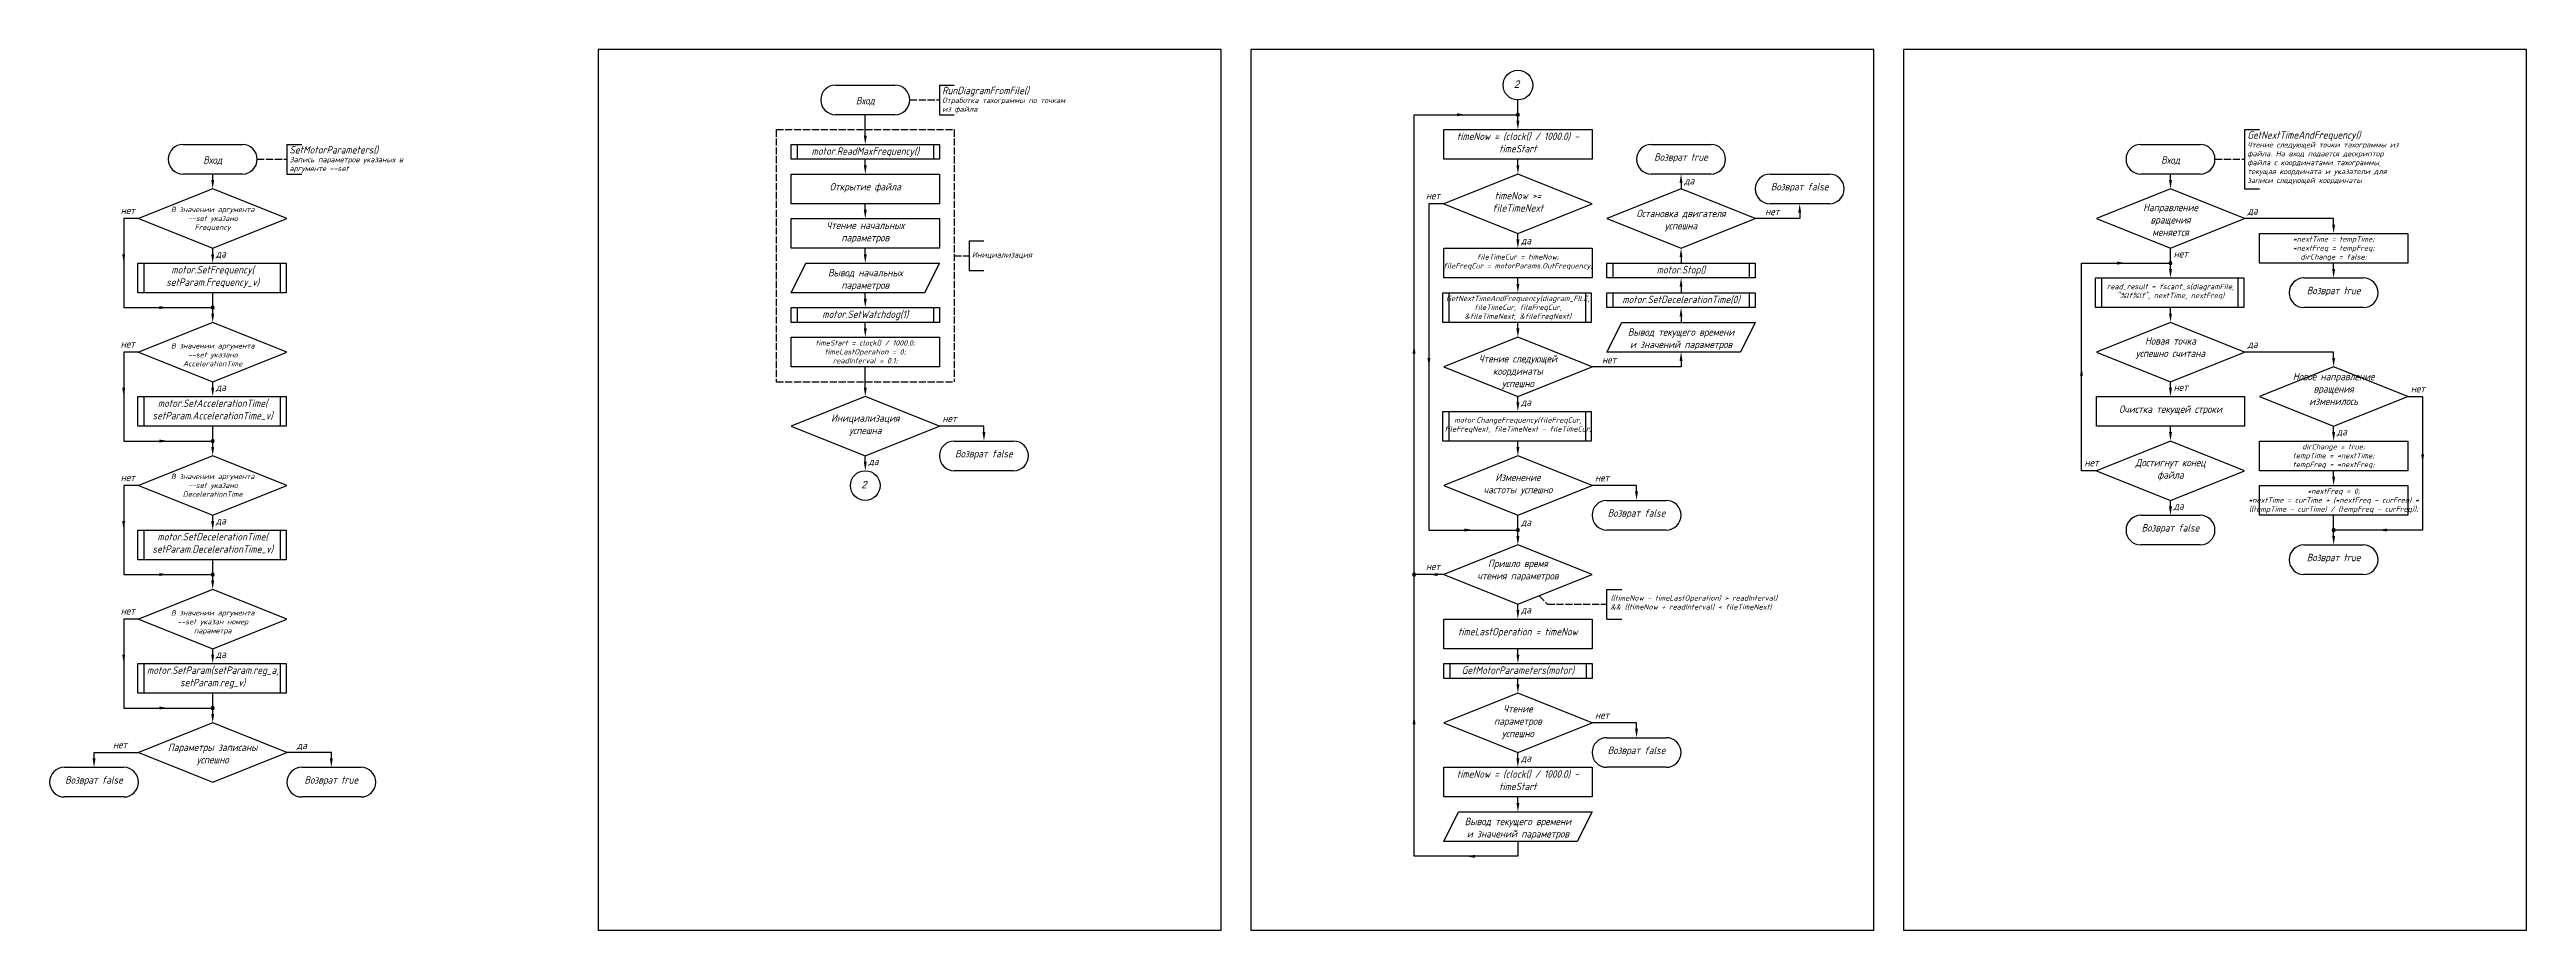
# Model space of a CAD drawing. Header units: millimetres. Extents: x -10 to 7940, y -346 to 297.
# Drawn here: x 7105 to 7940, y 0 to 297 of the extents above; entities that cross this region are included whole.
import ezdxf

# ---------------------------------------------------------------- set-up
doc = ezdxf.new("R2010")
doc.units = ezdxf.units.MM
doc.linetypes.add('ACAD_ISO02W100', pattern=[15, 12, -3])
doc.layers.add('Непечатный слой', color=6, linetype='Continuous', lineweight=30, plot=False)
doc.layers.add('С_обычная', color=7, linetype='Continuous', lineweight=30)
doc.layers.add('С_Штриховые', color=7, linetype='ACAD_ISO02W100', lineweight=30)
doc.styles.add('Гост', font='isocpeur.ttf', dxfattribs={"width": 0.9, "oblique": 15})

msp = doc.modelspace()

# ---------------------------------------------------------------- texts
at = {"layer": 'С_обычная', "style": 'Гост'}
for s, width, heights, insert, char_height, attachment_point in [('RunDiagramFromFile()', 33.4069, [3.31], (7405.89, 284.44), 2.5, 1), ('\\pi13.3779;{\\fConsolas|b0|i0|c204|p49;2}', 28.9171, [8.38], (7585.23, 286.57), 2.5, 1), ('Вход', 21.8632, [7.93], (7380, 281), 2.5, 2), ('timeNow = (clock() / 1000.0) - timeStart', 42.5073, [9.21], (7600, 269), 2.5, 2), ('GetNextTimeAndFrequency()', 33.4069, [3.31], (7845.89, 269.44), 2.5, 1), ('Вход', 21.8632, [7.93], (7160, 261), 2.5, 2), ('SetMotorParameters()', 33.4069, [3.31], (7185.89, 264.44), 2.5, 1), ('motor.ReadMaxFrequency()', 59, [0], (7380, 264), 2.5, 2), ('Возврат true', 27.6622, [0], (7655, 262), 2.5, 2), ('Вход', 21.8632, [7.93], (7820, 261), 2.5, 2), ('Открытие файла', 36.3902, [8.36], (7380, 252), 2.5, 2), ('Возврат false', 27.6622, [0], (7695, 252), 2.5, 2), ('В значении аргумента --set указано Frequency', 24.3997, [15.48], (7160, 244), 1.8, 2), ('timeNow >= fileTimeNext', 27.051, [17.96], (7600, 249), 2.5, 2), ('Остановка двигателя успешна', 35.1567, [17.36], (7655, 243), 2.5, 2), ('Направление вращения меняется', 24.3997, [15.48], (7820, 245), 2.5, 2), ('да', 11, [0], (7846, 243.88), 2.5, 1), ('Чтение начальных параметров', 36.3902, [8.36], (7380, 239), 2.5, 2), ('*nextTime = tempTime;\\P*nextFreq = tempFreq;\\PdirChange = false;', 68.1106, [16.2], (7875, 234), 1.8, 2), ('fileTimeCur = timeNow;\\PfileFreqCur = motorParams.OutFrequency;', 68.1106, [16.2], (7600, 228), 1.8, 2), ('motor.SetFrequency( setParam.Frequency_v)', 50.8081, [10.65], (7160, 224), 2.5, 2), ('Вывод начальных параметров', 36.3902, [8.36], (7380, 223), 2.5, 2), ('motor.Stop()', 59, [0], (7655, 224), 2.5, 2), ('read_result = fscanf_s(diagramFile, "%lf%lf", nextTime, nextFreq)', 37.5287, [10.18], (7820, 218), 1.8, 2), ('motor.SetWatchdog(1)', 59, [0], (7380, 209), 2.5, 2), ('GetNextTimeAndFrequency(diagram_FILE, fileTimeCur, fileFreqCur, &fileTimeNext, &fileFreqNext)', 37.5287, [10.18], (7600, 214), 1.8, 2), ('motor.SetDecelerationTime(0)', 59, [0], (7655, 214), 2.5, 2), ('Возврат true', 27.6622, [0], (7875, 217), 2.5, 2), ('Вывод текущего времени и значений параметров', 38.1252, [9.61], (7655, 203), 2.5, 2), ('В значении аргумента --set указано AccelerationTime', 29.2043, [15.41], (7160, 198), 1.8, 2), ('timeStart = clock() / 1000.0;\\PtimeLastOperation = 0;\\PreadInterval = 0.1;', 68.1106, [16.2], (7380, 199), 1.8, 2), ('Чтение следующей координаты успешно', 28.6235, [17.96], (7600, 194), 2.5, 2), ('Новая точка успешно считана', 24.3997, [15.48], (7820, 200), 2.5, 2), ('да', 11, [0], (7846, 198.88), 2.5, 1), ('Новое направление вращения изменилось', 27.8628, [16.35], (7875, 188), 2.5, 2), ('motor.SetAccelerationTime( setParam.AccelerationTime_v)', 50.8081, [10.65], (7160, 179), 2.5, 2), ('Очистка текущей строки', 68.1106, [16.2], (7820, 177), 2.5, 2), ('нет', 11, [0], (7901, 183.88), 2.5, 1), ('Инициализация успешна', 27.051, [17.96], (7380, 174), 2.5, 2), ('нет', 11, [0], (7406, 173.88), 2.5, 1), ('motor.ChangeFrequency(fileFreqCur, fileFreqNext, fileTimeNext - fileTimeCur)', 42.0065, [10.18], (7600, 173), 1.8, 2), ('Возврат false', 27.6622, [0], (7420, 162), 2.5, 2), ('Достигнут конец файла', 24.3997, [15.48], (7820, 159), 2.5, 2), ('dirChange = true;\\PtempTime = *nextTime;\\PtempFreq = *nextFreq;', 68.1106, [16.2], (7875, 164), 1.8, 2), ('В значении аргумента --set указано DecelerationTime', 29.2043, [15.41], (7160, 154), 1.8, 2), ('\\pi13.3779;{\\fConsolas|b0|i0|c204|p49;2}', 28.9171, [8.38], (7365.23, 151.57), 2.5, 1), ('Изменение частоты успешно', 27.051, [17.96], (7600, 154), 2.5, 2), ('нет', 11, [0], (7626, 153.88), 2.5, 1), ('Возврат false', 27.6622, [0], (7640, 142), 2.5, 2), ('*nextFreq = 0;\\P*nextTime = curTime + (*nextFreq - curFreq) *\\P((tempTime - curTime) / (tempFreq - curFreq));', 68.1106, [16.2], (7875, 149), 1.8, 2), ('motor.SetDecelerationTime( setParam.DecelerationTime_v)', 50.8081, [10.65], (7160, 134), 2.5, 2), ('Возврат false', 27.6622, [0], (7820, 137), 2.5, 2), ('Возврат true', 27.6622, [0], (7875, 127), 2.5, 2), ('Пришло время чтения параметров', 28.6235, [17.96], (7600, 125), 2.5, 2), ('В значении аргумента --set указан номер параметра', 29.2043, [15.41], (7160, 108), 1.8, 2), ('timeLastOperation = timeNow', 42.5073, [9.21], (7600, 102), 2.5, 2), ('motor.SetParam(setParam.reg_a, setParam.reg_v)', 50.8081, [10.65], (7160, 89), 2.5, 2), ('GetMotorParameters(motor)', 59, [0], (7600, 89), 2.5, 2), ('Чтение параметров успешно', 27.051, [17.96], (7600, 76), 2.5, 2), ('нет', 11, [0], (7626, 73.88), 2.5, 1), ('нет', 11, [0], (7126.39, 63.88), 2.5, 1), ('Параметры записаны успешно', 35.1567, [17.36], (7160, 63), 2.5, 2), ('Возврат false', 27.6622, [0], (7640, 62), 2.5, 2), ('Возврат false', 27.6622, [0], (7120, 52), 2.5, 2), ('Возврат true', 27.6622, [0], (7200, 52), 2.5, 2), ('timeNow = (clock() / 1000.0) - timeStart', 42.5073, [9.21], (7600, 54), 2.5, 2), ('Вывод текущего времени и значений параметров', 38.1252, [9.61], (7600, 38), 2.5, 2)]:
    msp.add_mtext_dynamic_manual_height_columns(s, width=width, gutter_width=17.5, heights=heights, dxfattribs=dict(at, insert=insert, char_height=char_height, attachment_point=attachment_point))
at = {"layer": 'С_обычная', "attachment_point": 1, "style": 'Гост'}
for s, insert, char_height, width in [('Отработка тахограммы по точкам из файла', (7405.92, 280.8), 1.8, 35.2537), ('Запись параметров указаных в аргументе --set', (7185.92, 260.8), 1.8, 35.2537), ('Чтение следующей точки тахограммы из файла. На вход подается дескриптор файла с координатами тахограммы, текущая координата и указатели для записи следующей координаты', (7845.92, 265.8), 1.8, 45.2613), ('Инициализация', (7415.91, 228.74), 1.9, 49.5445), ('((timeNow - timeLastOperation) > readInterval) && ((timeNow + readInterval) < fileTimeNext)', (7631.26, 113), 1.8, 49.9052)]:
    msp.add_mtext(s, dxfattribs=dict(at, insert=insert, char_height=char_height, width=width))
at = {"layer": 'С_обычная', "char_height": 2.5, "attachment_point": 1, "rotation": 0.00001, "style": 'Гост'}
for s, insert in [('да', (7656.07, 254)), ('нет', (7129, 244)), ('нет', (7569, 249)), ('нет', (7683.37, 243.65)), ('да', (7161.07, 229.38)), ('да', (7601.08, 233.87)), ('нет', (7821.07, 229.38)), ('нет', (7129, 199)), ('нет', (7628.37, 193.65)), ('да', (7161.07, 184.38)), ('да', (7601.07, 179.38)), ('нет', (7821.07, 184.38)), ('да', (7876.07, 169.38)), ('нет', (7129, 154)), ('да', (7381.07, 159.38)), ('нет', (7791, 159)), ('да', (7821.07, 144.38)), ('да', (7161.07, 139.38)), ('да', (7601.08, 138.87)), ('нет', (7569, 124)), ('да', (7601.07, 109.38)), ('нет', (7129, 109)), ('да', (7161.07, 94.38)), ('да', (7188.37, 63.65)), ('да', (7601.07, 59.38))]:
    msp.add_mtext_dynamic_manual_height_columns(s, width=11, gutter_width=17.5, heights=[0], dxfattribs=dict(at, insert=insert))

# ---------------------------------------------------------------- blocks, each defined once
blk = doc.blocks.new('A$C38F65341')
at = {"layer": 'С_обычная'}
h = blk.add_hatch(color=256, dxfattribs=at)
h.dxf.hatch_style = 1
h.paths.add_polyline_path([(0.5, 0, 1), (-0.5, 0, 1)])
blk.add_circle((0, 0), 0.5, dxfattribs=at)
blk = doc.blocks.new('A$C232F50DB')
at = {"layer": 'С_обычная'}
for p, q in [((-2.95, -0.36), (17.05, -0.36)), ((17.05, -10.36), (-2.95, -10.36))]:
    blk.add_line(p, q, dxfattribs=at)
for centre, start, end in [((-2.95, -5.36), 90, 270), ((17.05, -5.36), 270, 90)]:
    blk.add_arc(centre, 5, start, end, dxfattribs=at)

# ---------------------------------------------------------------- linework, layer by layer
at = {"layer": 'Непечатный слой'}
for p, q in [((7500, 297), (7290, 297)), ((7290, 297), (7290, 0)), ((7500, 0), (7500, 297)), ((7720, 297), (7510, 297)), ((7510, 297), (7510, 0)), ((7720, 0), (7720, 297)), ((7940, 297), (7730, 297)), ((7730, 297), (7730, 0)), ((7940, 0), (7940, 297)), ((7500, 0), (7290, 0)), ((7720, 0), (7510, 0)), ((7940, 0), (7730, 0))]:
    msp.add_line(p, q, dxfattribs=at)
at = {"layer": 'С_обычная'}
for p, q in [((7370, 285), (7390, 285)), ((7405, 285), (7410, 285)), ((7405, 285), (7405, 275)), ((7600, 273), (7600, 280)), ((7390, 275), (7370, 275)), ((7380, 268), (7380, 275)), ((7405, 275), (7410, 275)), ((7565, 120), (7565, 275)), ((7565, 275), (7600, 275)), ((7575, 270), (7625, 270)), ((7575, 260), (7575, 270)), ((7625, 270), (7625, 260)), ((7845, 270), (7850, 270)), ((7845, 270), (7845, 250)), ((7150, 265), (7170, 265)), ((7185, 265), (7190, 265)), ((7185, 265), (7185, 255)), ((7355, 265), (7405, 265)), ((7355, 260), (7355, 265)), ((7405, 260), (7355, 260)), ((7357, 265), (7357, 260)), ((7380, 258), (7380, 260)), ((7403, 265), (7403, 260)), ((7405, 265), (7405, 260)), ((7625, 260), (7575, 260)), ((7600, 258), (7600, 260)), ((7810, 265), (7830, 265)), ((7170, 255), (7150, 255)), ((7160, 253), (7160, 255)), ((7185, 255), (7190, 255)), ((7355, 255), (7405, 255)), ((7355, 245), (7355, 255)), ((7405, 255), (7405, 245)), ((7600, 255), (7575, 245)), ((7625, 245), (7600, 255)), ((7655, 252), (7655, 250)), ((7830, 255), (7810, 255)), ((7820, 253), (7820, 255)), ((7160, 250), (7135, 240)), ((7185, 240), (7160, 250)), ((7405, 245), (7355, 245)), ((7380, 243), (7380, 245)), ((7575, 245), (7570, 245)), ((7570, 245), (7570, 135)), ((7575, 245), (7600, 235)), ((7600, 235), (7625, 245)), ((7655, 250), (7630, 240)), ((7680, 240), (7655, 250)), ((7820, 250), (7795, 240)), ((7845, 240), (7820, 250)), ((7845, 250), (7850, 250)), ((7135, 240), (7130, 240)), ((7130, 240), (7130, 210)), ((7135, 240), (7160, 230)), ((7160, 230), (7185, 240)), ((7355, 240), (7405, 240)), ((7355, 230), (7355, 240)), ((7405, 240), (7405, 230)), ((7600, 233), (7600, 235)), ((7630, 240), (7655, 230)), ((7655, 230), (7680, 240)), ((7695, 240), (7680, 240)), ((7695, 242), (7695, 240)), ((7795, 240), (7820, 230)), ((7820, 230), (7845, 240)), ((7875, 240), (7845, 240)), ((7850, 235), (7900, 235)), ((7850, 225), (7850, 235)), ((7875, 238), (7875, 240)), ((7900, 235), (7900, 225)), ((7160, 228), (7160, 230)), ((7405, 230), (7355, 230)), ((7380, 228), (7380, 230)), ((7415, 232.5), (7415, 222.5)), ((7415, 232.5), (7420, 232.5)), ((7575, 230), (7625, 230)), ((7575, 220), (7575, 230)), ((7625, 230), (7625, 220)), ((7655, 227), (7655, 225)), ((7820, 223), (7820, 230)), ((7134.75, 225), (7184.75, 225)), ((7134.75, 215), (7134.75, 225)), ((7136.75, 225), (7136.75, 215)), ((7182.75, 225), (7182.75, 215)), ((7184.75, 225), (7184.75, 215)), ((7355, 215), (7360, 225)), ((7360, 225), (7405, 225)), ((7405, 225), (7400, 215)), ((7415, 222.5), (7420, 222.5)), ((7625, 220), (7575, 220)), ((7600, 218), (7600, 220)), ((7630, 225), (7680, 225)), ((7630, 220), (7630, 225)), ((7680, 220), (7630, 220)), ((7632, 225), (7632, 220)), ((7678, 225), (7678, 220)), ((7680, 225), (7680, 220)), ((7790, 155), (7790, 225)), ((7790, 225), (7820, 225)), ((7794.75, 220), (7844.75, 220)), ((7794.75, 210), (7794.75, 220)), ((7796.75, 220), (7796.75, 210)), ((7842.75, 220), (7842.75, 210)), ((7844.75, 220), (7844.75, 210)), ((7900, 225), (7850, 225)), ((7875, 223), (7875, 225)), ((7130, 210), (7160, 210)), ((7184.75, 215), (7134.75, 215)), ((7160, 208), (7160, 215)), ((7400, 215), (7355, 215)), ((7355, 210), (7405, 210)), ((7355, 205), (7355, 210)), ((7357, 210), (7357, 205)), ((7380, 213), (7380, 215)), ((7403, 210), (7403, 205)), ((7405, 210), (7405, 205)), ((7574.75, 215), (7624.75, 215)), ((7574.75, 205), (7574.75, 215)), ((7576.75, 215), (7576.75, 205)), ((7622.75, 215), (7622.75, 205)), ((7624.75, 215), (7624.75, 205)), ((7630, 215), (7680, 215)), ((7630, 210), (7630, 215)), ((7680, 210), (7630, 210)), ((7632, 215), (7632, 210)), ((7655, 217), (7655, 215)), ((7678, 215), (7678, 210)), ((7680, 215), (7680, 210)), ((7844.75, 210), (7794.75, 210)), ((7820, 208), (7820, 210)), ((7160, 205), (7135, 195)), ((7185, 195), (7160, 205)), ((7405, 205), (7355, 205)), ((7380, 203), (7380, 205)), ((7624.75, 205), (7574.75, 205)), ((7600, 203), (7600, 205)), ((7630, 195), (7635, 205)), ((7635, 205), (7680, 205)), ((7655, 207), (7655, 205)), ((7680, 205), (7675, 195)), ((7820, 205), (7795, 195)), ((7845, 195), (7820, 205)), ((7135, 195), (7130, 195)), ((7130, 195), (7130, 165)), ((7135, 195), (7160, 185)), ((7160, 185), (7185, 195)), ((7355, 200), (7405, 200)), ((7355, 190), (7355, 200)), ((7405, 200), (7405, 190)), ((7600, 200), (7575, 190)), ((7625, 190), (7600, 200)), ((7675, 195), (7630, 195)), ((7795, 195), (7820, 185)), ((7820, 185), (7845, 195)), ((7875, 195), (7845, 195)), ((7875, 193), (7875, 195)), ((7160, 183), (7160, 185)), ((7405, 190), (7355, 190)), ((7380, 183), (7380, 190)), ((7575, 190), (7600, 180)), ((7600, 180), (7625, 190)), ((7655, 190), (7625, 190)), ((7655, 192), (7655, 190)), ((7820, 183), (7820, 185)), ((7875, 190), (7850, 180)), ((7900, 180), (7875, 190)), ((7134.75, 180), (7184.75, 180)), ((7134.75, 170), (7134.75, 180)), ((7136.75, 180), (7136.75, 170)), ((7182.75, 180), (7182.75, 170)), ((7184.75, 180), (7184.75, 170)), ((7380, 180), (7355, 170)), ((7405, 170), (7380, 180)), ((7600, 178), (7600, 180)), ((7795, 180), (7845, 180)), ((7795, 170), (7795, 180)), ((7845, 180), (7845, 170)), ((7850, 180), (7875, 170)), ((7875, 170), (7900, 180)), ((7900, 180), (7905, 180)), ((7905, 180), (7905, 135)), ((7184.75, 170), (7134.75, 170)), ((7160, 163), (7160, 170)), ((7355, 170), (7380, 160)), ((7380, 160), (7405, 170)), ((7420, 170), (7405, 170)), ((7420, 168), (7420, 170)), ((7574.75, 175), (7624.75, 175)), ((7574.75, 165), (7574.75, 175)), ((7576.75, 175), (7576.75, 165)), ((7622.75, 175), (7622.75, 165)), ((7624.75, 175), (7624.75, 165)), ((7845, 170), (7795, 170)), ((7820, 168), (7820, 170)), ((7875, 168), (7875, 170)), ((7130, 165), (7160, 165)), ((7160, 160), (7135, 150)), ((7185, 150), (7160, 160)), ((7380, 158), (7380, 160)), ((7624.75, 165), (7574.75, 165)), ((7600, 160), (7575, 150)), ((7600, 163), (7600, 165)), ((7625, 150), (7600, 160)), ((7820, 165), (7795, 155)), ((7845, 155), (7820, 165)), ((7850, 165), (7900, 165)), ((7850, 155), (7850, 165)), ((7900, 165), (7900, 155)), ((7795, 155), (7790, 155)), ((7795, 155), (7820, 145)), ((7820, 145), (7845, 155)), ((7900, 155), (7850, 155)), ((7875, 153), (7875, 155)), ((7135, 150), (7130, 150)), ((7130, 150), (7130, 120)), ((7135, 150), (7160, 140)), ((7160, 140), (7185, 150)), ((7575, 150), (7600, 140)), ((7600, 140), (7625, 150)), ((7640, 150), (7625, 150)), ((7640, 148), (7640, 150)), ((7820, 143), (7820, 145)), ((7850, 150), (7900, 150)), ((7850, 140), (7850, 150)), ((7900, 150), (7900, 140)), ((7134.75, 135), (7184.75, 135)), ((7134.75, 125), (7134.75, 135)), ((7136.75, 135), (7136.75, 125)), ((7160, 138), (7160, 140)), ((7182.75, 135), (7182.75, 125)), ((7184.75, 135), (7184.75, 125)), ((7570, 135), (7600, 135)), ((7600, 133), (7600, 140)), ((7900, 140), (7850, 140)), ((7875, 133), (7875, 140)), ((7905, 135), (7875, 135)), ((7600, 130), (7575, 120)), ((7625, 120), (7600, 130)), ((7130, 120), (7160, 120)), ((7184.75, 125), (7134.75, 125)), ((7160, 118), (7160, 125)), ((7575, 120), (7565, 120)), ((7565, 25), (7565, 120)), ((7575, 120), (7600, 110)), ((7600, 110), (7625, 120)), ((7160, 115), (7135, 105)), ((7185, 105), (7160, 115)), ((7600, 108), (7600, 110)), ((7630, 115), (7635, 115)), ((7630, 105), (7630, 115)), ((7135, 105), (7130, 105)), ((7130, 105), (7130, 75)), ((7135, 105), (7160, 95)), ((7160, 95), (7185, 105)), ((7575, 105), (7625, 105)), ((7575, 95), (7575, 105)), ((7625, 105), (7625, 95)), ((7630, 105), (7635, 105)), ((7160, 93), (7160, 95)), ((7625, 95), (7575, 95)), ((7600, 93), (7600, 95)), ((7134.75, 90), (7184.75, 90)), ((7134.75, 80), (7134.75, 90)), ((7136.75, 90), (7136.75, 80)), ((7182.75, 90), (7182.75, 80)), ((7184.75, 90), (7184.75, 80)), ((7575, 90), (7625, 90)), ((7575, 85), (7575, 90)), ((7625, 85), (7575, 85)), ((7577, 90), (7577, 85)), ((7600, 83), (7600, 85)), ((7623, 90), (7623, 85)), ((7625, 90), (7625, 85)), ((7184.75, 80), (7134.75, 80)), ((7160, 73), (7160, 80)), ((7600, 80), (7575, 70)), ((7625, 70), (7600, 80)), ((7130, 75), (7160, 75)), ((7160, 70), (7135, 60)), ((7185, 60), (7160, 70)), ((7575, 70), (7600, 60)), ((7600, 60), (7625, 70)), ((7640, 70), (7625, 70)), ((7640, 68), (7640, 70)), ((7120, 58), (7120, 60)), ((7120, 60), (7135, 60)), ((7135, 60), (7160, 50)), ((7160, 50), (7185, 60)), ((7200, 60), (7185, 60)), ((7200, 58), (7200, 60)), ((7600, 58), (7600, 60)), ((7575, 55), (7625, 55)), ((7575, 45), (7575, 55)), ((7625, 55), (7625, 45)), ((7625, 45), (7575, 45)), ((7600, 43), (7600, 45)), ((7575, 30), (7580, 40)), ((7580, 40), (7625, 40)), ((7625, 40), (7620, 30)), ((7620, 30), (7575, 30)), ((7600, 30), (7600, 25)), ((7600, 25), (7565, 25))]:
    msp.add_line(p, q, dxfattribs=at)
for centre in [(7600, 285), (7380, 150)]:
    msp.add_circle(centre, 5, dxfattribs=at)
for centre, start, end in [((7370, 280), 90, 270), ((7390, 280), 270, 90), ((7150, 260), 90, 270), ((7170, 260), 270, 90), ((7810, 260), 90, 270), ((7830, 260), 270, 90)]:
    msp.add_arc(centre, 5, start, end, dxfattribs=at)
for points in [[(7379.5, 268), (7380.5, 268), (7380, 265)], [(7579.5, 274.5), (7579.5, 275.5), (7582.5, 275)], [(7599.5, 273), (7600.5, 273), (7600, 270)], [(7159.5, 253), (7160.5, 253), (7160, 250)], [(7379.5, 258), (7380.5, 258), (7380, 255)], [(7599.5, 258), (7600.5, 258), (7600, 255)], [(7654.5, 252), (7655.5, 252), (7655, 255)], [(7819.5, 253), (7820.5, 253), (7820, 250)], [(7379.5, 243), (7380.5, 243), (7380, 240)], [(7694.5, 242), (7695.5, 242), (7695, 245)], [(7874.5, 238), (7875.5, 238), (7875, 235)], [(7130.5, 228), (7129.5, 228), (7130, 225)], [(7159.5, 228), (7160.5, 228), (7160, 225)], [(7379.5, 228), (7380.5, 228), (7380, 225)], [(7599.5, 233), (7600.5, 233), (7600, 230)], [(7654.5, 227), (7655.5, 227), (7655, 230)], [(7802, 224.5), (7802, 225.5), (7805, 225)], [(7599.5, 218), (7600.5, 218), (7600, 215)], [(7654.5, 217), (7655.5, 217), (7655, 220)], [(7819.5, 223), (7820.5, 223), (7820, 220)], [(7874.5, 223), (7875.5, 223), (7875, 220)], [(7142, 209.5), (7142, 210.5), (7145, 210)], [(7379.5, 213), (7380.5, 213), (7380, 210)], [(7654.5, 207), (7655.5, 207), (7655, 210)], [(7159.5, 208), (7160.5, 208), (7160, 205)], [(7379.5, 203), (7380.5, 203), (7380, 200)], [(7600.5, 203), (7599.5, 203), (7600, 200)], [(7819.5, 208), (7820.5, 208), (7820, 205)], [(7565.5, 194.5), (7564.5, 194.5), (7565, 197.5)], [(7569.5, 193), (7570.5, 193), (7570, 190)], [(7654.5, 192), (7655.5, 192), (7655, 195)], [(7874.5, 193), (7875.5, 193), (7875, 190)], [(7790.5, 187), (7789.5, 187), (7790, 190)], [(7130.5, 183), (7129.5, 183), (7130, 180)], [(7159.5, 183), (7160.5, 183), (7160, 180)], [(7379.5, 183), (7380.5, 183), (7380, 180)], [(7599.5, 178), (7600.5, 178), (7600, 175)], [(7819.5, 183), (7820.5, 183), (7820, 180)], [(7419.5, 168), (7420.5, 168), (7420, 165)], [(7819.5, 168), (7820.5, 168), (7820, 165)], [(7874.5, 168), (7875.5, 168), (7875, 165)], [(7142, 164.5), (7142, 165.5), (7145, 165)], [(7159.5, 163), (7160.5, 163), (7160, 160)], [(7599.5, 163), (7600.5, 163), (7600, 160)], [(7904.5, 160.5), (7905.5, 160.5), (7905, 157.5)], [(7379.5, 158), (7380.5, 158), (7380, 155)], [(7874.5, 153), (7875.5, 153), (7875, 150)], [(7639.5, 148), (7640.5, 148), (7640, 145)], [(7819.5, 143), (7820.5, 143), (7820, 140)], [(7130.5, 138), (7129.5, 138), (7130, 135)], [(7159.5, 138), (7160.5, 138), (7160, 135)], [(7582, 134.5), (7582, 135.5), (7585, 135)], [(7893, 135.5), (7893, 134.5), (7890, 135)], [(7599.5, 133), (7600.5, 133), (7600, 130)], [(7874.5, 133), (7875.5, 133), (7875, 130)], [(7142, 119.5), (7142, 120.5), (7145, 120)], [(7159.5, 118), (7160.5, 118), (7160, 115)], [(7573, 120.5), (7573, 119.5), (7570, 120)], [(7599.5, 108), (7600.5, 108), (7600, 105)], [(7130.5, 93), (7129.5, 93), (7130, 90)], [(7159.5, 93), (7160.5, 93), (7160, 90)], [(7599.5, 93), (7600.5, 93), (7600, 90)], [(7142, 74.5), (7142, 75.5), (7145, 75)], [(7599.5, 83), (7600.5, 83), (7600, 80)], [(7159.5, 73), (7160.5, 73), (7160, 70)], [(7564.5, 69.5), (7565.5, 69.5), (7565, 72.5)], [(7639.5, 68), (7640.5, 68), (7640, 65)], [(7120.5, 58), (7119.5, 58), (7120, 55)], [(7199.5, 58), (7200.5, 58), (7200, 55)], [(7599.5, 58), (7600.5, 58), (7600, 55)], [(7599.5, 43), (7600.5, 43), (7600, 40)], [(7585.5, 25.5), (7585.5, 24.5), (7582.5, 25)]]:
    msp.add_solid(points, dxfattribs=at)
at = {"layer": 'С_Штриховые', "ltscale": 0.2}
for p, q in [((7395, 280), (7405, 280)), ((7350, 270), (7350, 185)), ((7350, 270), (7410, 270)), ((7410, 270), (7410, 185)), ((7175, 260), (7185, 260)), ((7835, 260), (7845, 260)), ((7410, 227.5), (7415, 227.5)), ((7350, 185), (7410, 185)), ((7607.14, 112.86), (7610, 110)), ((7610, 110), (7630, 110))]:
    msp.add_line(p, q, dxfattribs=at)

# ---------------------------------------------------------------- block references
at = {"layer": 'С_обычная', "xscale": -1, "rotation": 1.143636425560146e-05}
for p in [(7600, 275), (7820, 225), (7160, 210), (7160, 165), (7600, 135), (7875, 135), (7160, 120), (7565, 120), (7160, 75)]:
    msp.add_blockref('A$C38F65341', p, dxfattribs=at)
at = {"layer": 'С_обычная'}
for p in [(7647.95, 265.36), (7687.95, 255.36), (7867.95, 220.36), (7412.95, 165.36), (7632.95, 145.36), (7812.95, 140.36), (7867.95, 130.36), (7632.95, 65.36), (7112.95, 55.36), (7192.95, 55.36)]:
    msp.add_blockref('A$C232F50DB', p, dxfattribs=at)

msp.set_redraw_order([(e.dxf.handle, doc.entitydb.next_handle()) for e in msp.query("TEXT MTEXT ATTDEF DIMENSION ARC_DIMENSION")])  # texts and dimensions are drawn at this point

doc.saveas('drawing.dxf')
